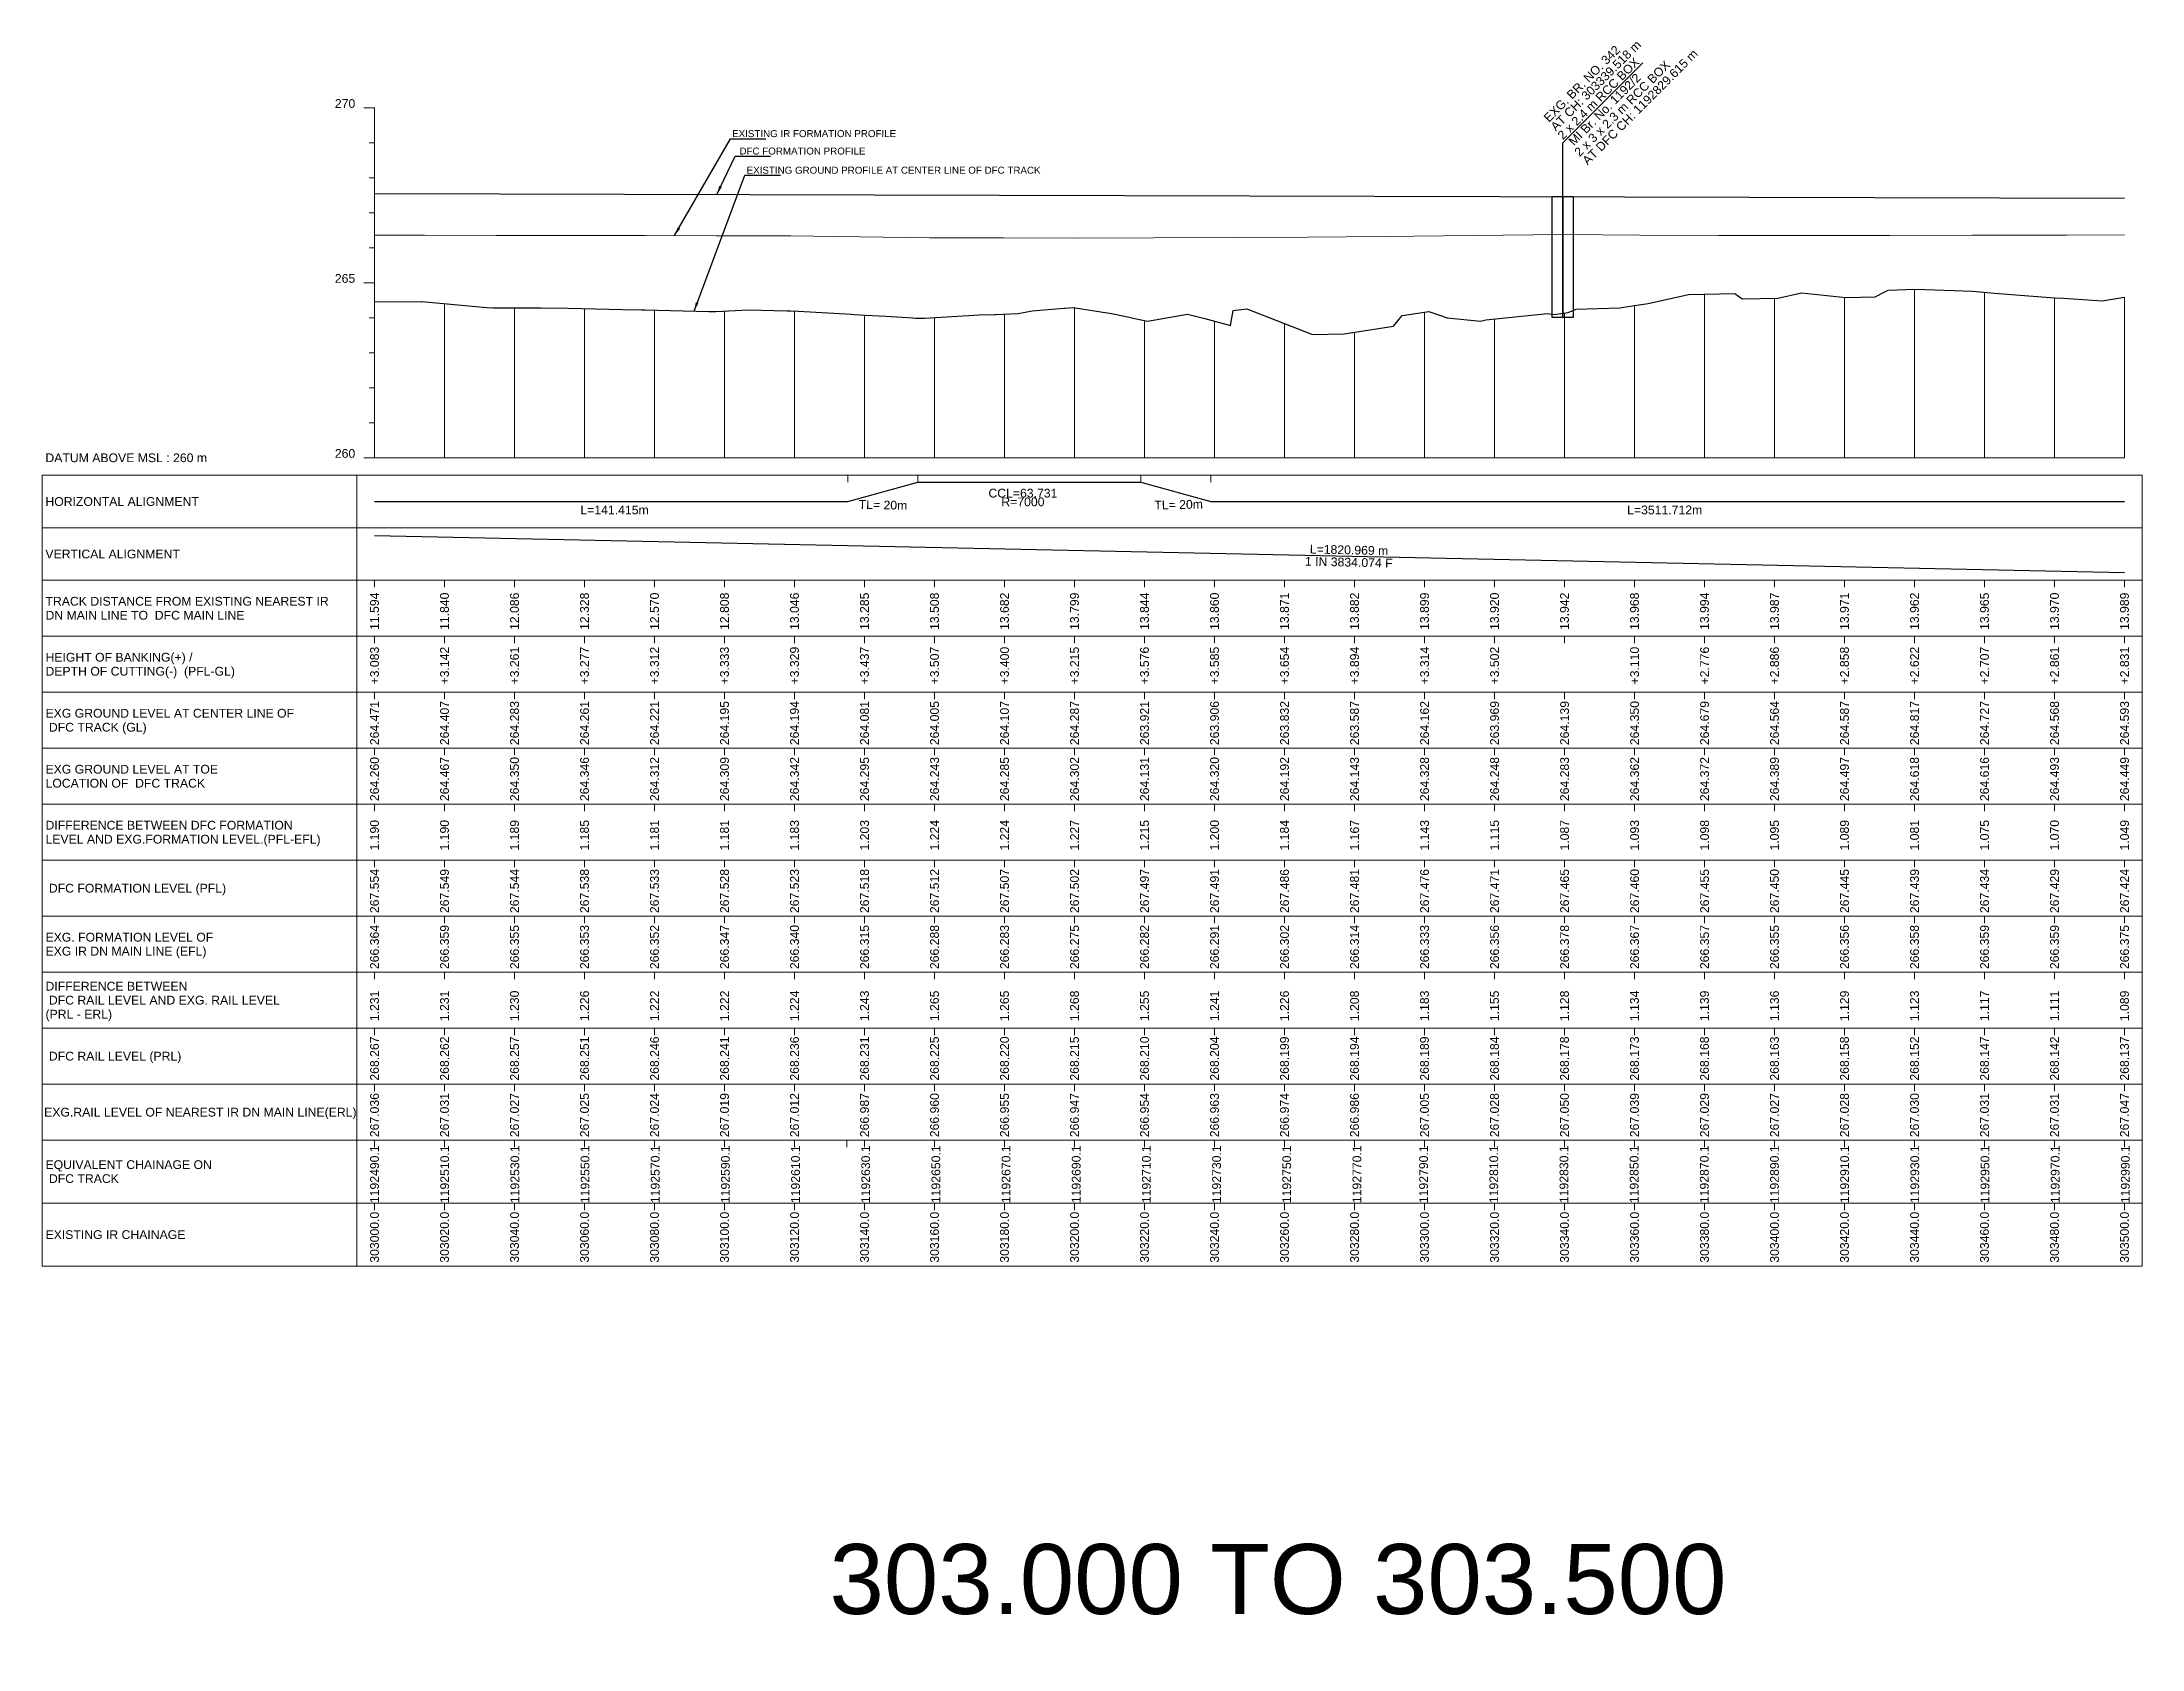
# Model space of a CAD drawing. Header units: metres. Extents: x 4905 to 19505, y -12340 to -11876.
# Drawn here: x 9905 to 10505, y -12340 to -11881 of the extents above; entities that cross this region are included whole.
import ezdxf
from ezdxf.enums import TextEntityAlignment as Align

# ---------------------------------------------------------------- set-up
doc = ezdxf.new("R2010")
doc.units = ezdxf.units.M
doc.header["$MEASUREMENT"] = 0
doc.layers.get('0').update_dxf_attribs({"lineweight": 0})
for name, color, linetype, lineweight in [('LS BRIDGE INDICATION', 10, 'Continuous', 30), ('LS CUT FILL', 10, 'Continuous', 0), ('LS DATUM', 7, 'Continuous', 0), ('LS DATUM X', 7, 'Continuous', 0), ('LS DATUM Y', 7, 'Continuous', 0), ('LS DIFF. EXG.RL & PRO. RL', 10, 'Continuous', 0), ('LS DIFF. PFL & EFL', 10, 'Continuous', 0), ('LS EXG GL', 7, 'Continuous', 0), ('LS EXG IR CH', 7, 'Continuous', 0), ('LS EXG RL', 7, 'Continuous', 0), ('LS EXG. FL', 7, 'Continuous', 0), ('LS EXG. GL', 7, 'Continuous', 0), ('LS EXG. GL AT PRO. TOE', 7, 'Continuous', 0), ('LS EXG. IR CH', 7, 'Continuous', 0), ('LS EXG. RL', 7, 'Continuous', 0), ('LS FRAME', 7, 'Continuous', 0), ('LS PFL-EFL', 10, 'Continuous', 0), ('LS PRO FL', 10, 'Continuous', 0), ('LS PRO. CUT & FILL', 10, 'Continuous', 0), ('LS PRO. DFCC CH', 10, 'Continuous', 0), ('LS PRO. FL', 10, 'Continuous', 0), ('LS PRO. RL', 10, 'Continuous', 0), ('LS PROFILE EXG FL', 7, 'Continuous', 25), ('LS PROFILE EXG GL', 7, 'Continuous', 30), ('LS PROFILE PRO FL', 1, 'Continuous', 30), ('LS TICKS', 7, 'Continuous', 0), ('LS TRACK CENTER', 10, 'Continuous', 0), ("LS TRACK CENTER's", 10, 'Continuous', 0), ('Profile Grid', 7, 'Continuous', 0)]:
    doc.layers.add(name, color=color, linetype=linetype, lineweight=lineweight)
for name, color, linetype in [("LS BRIDGE'S", 7, 'Continuous'), ('LS HORIZONTAL ALIGNMENT', 10, 'Continuous'), ('LS VERTICAL ALIGNMENT', 10, 'Continuous'), ('ref text', 3, 'Continuous')]:
    doc.layers.add(name, color=color, linetype=linetype)
doc.styles.get("Standard").update_dxf_attribs({"font": 'arial.ttf'})
doc.styles.add('Style-Arial', font='arial.ttf')
doc.styles.add('StyleArial', font='arial.ttf')
doc.dimstyles.get("Standard").update_dxf_attribs({"dimtxt": 0.18, "dimasz": 0.18, "dimexe": 0.18, "dimexo": 0.0625, "dimgap": 0.09, "dimtad": 0, "dimtih": 1, "dimtoh": 1, "dimdec": 4, "dimzin": 0, "dimdsep": 46, "dimtxsty": 'Standard', "dimcen": 0.09, "dimadec": 0, "dimazin": 0, "dimtfac": 1, "dimtdec": 4, "dimtofl": 0, "dimtmove": 0, "dimatfit": 3, "dimfxl": 1, "dimtolj": 1, "dimtzin": 0, "dimarcsym": 0})

msp = doc.modelspace()

# ---------------------------------------------------------------- texts
at = {"layer": "LS BRIDGE'S"}
for s, p in [('EXG. BR. NO. 342 ', (10335.54, -11904.28)), ('AT CH: 303339.518 m', (10337.54, -11906.78)), ('2 x 2.4 m RCC BOX', (10339.54, -11909.28))]:
    msp.add_text(s, height=2.5, rotation=45, dxfattribs=at).set_placement(p)
at = {"layer": "LS BRIDGE'S", "color": 10}
for s, p in [('AT DFC CH: 1192829.615 m', (10346.62, -11916.49)), (' MI Br. No. 1192/2', (10342.02, -11911.69)), ('2 x 3 x 2.3 m RCC BOX', (10344.32, -11914.09))]:
    msp.add_text(s, height=2.5, rotation=45, dxfattribs=at).set_placement(p)
at = {"layer": 'LS CUT FILL', "style": 'Style-Arial'}
for s, p in [('+3.083', (10000, -12054)), ('+3.333', (10100, -12054)), ('+3.329', (10120, -12054)), ('+3.400', (10180.01, -12054)), ('+3.215', (10200.01, -12054)), ('+3.576', (10220, -12054)), ('+3.585', (10240.01, -12054)), ('+3.654', (10260.01, -12054)), ('+3.894', (10280.01, -12054)), ('+3.314', (10300.02, -12054)), ('+3.110', (10360.03, -12054)), ('+2.776', (10380.03, -12054)), ('+2.886', (10400, -12054)), ('+2.858', (10420, -12054)), ('+3.142', (10020, -12054)), ('+3.261', (10040, -12054)), ('+3.277', (10060, -12054)), ('+3.312', (10080, -12054)), ('+3.437', (10140.01, -12054)), ('+3.507', (10160.01, -12054)), ('+3.502', (10320.02, -12054)), ('+2.622', (10440.01, -12054)), ('+2.707', (10460.01, -12054)), ('+2.861', (10480.01, -12054)), ('+2.831', (10500.02, -12054))]:
    msp.add_text(s, height=2.5, rotation=90, dxfattribs=at).set_placement(p, align=Align.MIDDLE_RIGHT)
at = {"layer": 'LS DATUM', "color": 7, "style": 'StyleArial'}
msp.add_text('DATUM ABOVE MSL : 260 m', height=2.5, rotation=0.00003, dxfattribs=at).set_placement((9905.97, -12000), align=Align.MIDDLE_LEFT)
at = {"layer": 'LS DATUM Y', "color": 7, "lineweight": 0, "style": 'Style-Arial'}
for s, p in [('270', (9994.5, -11900)), ('270', (9994.5, -11900)), ('265', (9994.5, -11950)), ('260', (9994.5, -12000))]:
    msp.add_text(s, height=2.5, dxfattribs=at).set_placement(p, align=Align.RIGHT)
at = {"layer": 'LS DIFF. EXG.RL & PRO. RL', "color": 10, "style": 'StyleArial'}
for s, p in [('DIFFERENCE BETWEEN ', (9906, -12151)), (' DFC RAIL LEVEL AND EXG. RAIL LEVEL ', (9906, -12155)), ('(PRL - ERL)', (9906, -12159))]:
    msp.add_text(s, height=2.5, rotation=0.00003, dxfattribs=at).set_placement(p, align=Align.MIDDLE_LEFT)
at = {"layer": 'LS DIFF. PFL & EFL', "color": 10, "style": 'StyleArial'}
for s, p in [('DIFFERENCE BETWEEN DFC FORMATION ', (9906, -12105)), ('LEVEL AND EXG.FORMATION LEVEL.(PFL-EFL)', (9906, -12109))]:
    msp.add_text(s, height=2.5, rotation=0.00003, dxfattribs=at).set_placement(p, align=Align.MIDDLE_LEFT)
at = {"layer": 'LS EXG GL', "style": 'Style-Arial'}
for s, p in [('264.471', (10000, -12069.5)), ('264.407', (10020, -12069.5)), ('264.283', (10040, -12069.5)), ('264.261', (10060, -12069.5)), ('264.221', (10080, -12069.5)), ('264.195', (10100, -12069.5)), ('264.194', (10120, -12069.5)), ('264.081', (10140.01, -12069.5)), ('264.005', (10160.01, -12069.5)), ('264.107', (10180.01, -12069.5)), ('264.287', (10200.01, -12069.5)), ('263.921', (10220, -12069.5)), ('263.906', (10240.01, -12069.5)), ('263.832', (10260.01, -12069.5)), ('263.587', (10280.01, -12069.5)), ('264.162', (10300.02, -12069.5)), ('263.969', (10320.02, -12069.5)), ('264.139', (10340.03, -12069.5)), ('264.350', (10360.03, -12069.5)), ('264.679', (10380.03, -12069.5)), ('264.564', (10400, -12069.5)), ('264.587', (10420, -12069.5)), ('264.817', (10440.01, -12069.5)), ('264.727', (10460.01, -12069.5)), ('264.568', (10480.01, -12069.5)), ('264.593', (10500.02, -12069.5))]:
    msp.add_text(s, height=2.5, rotation=90, dxfattribs=at).set_placement(p, align=Align.MIDDLE_RIGHT)
at = {"layer": 'LS EXG IR CH', "lineweight": 0, "style": 'Style-Arial'}
for s, p in [('303000.0', (10000, -12215.47)), ('303020.0', (10020, -12215.47)), ('303040.0', (10040, -12215.47)), ('303060.0', (10060, -12215.47)), ('303080.0', (10080, -12215.47)), ('303100.0', (10100, -12215.47)), ('303120.0', (10120, -12215.47)), ('303140.0', (10140, -12215.47)), ('303160.0', (10160, -12215.47)), ('303180.0', (10180, -12215.47)), ('303200.0', (10200, -12215.47)), ('303220.0', (10220, -12215.47)), ('303240.0', (10240, -12215.47)), ('303260.0', (10260, -12215.47)), ('303280.0', (10280, -12215.47)), ('303300.0', (10300, -12215.47)), ('303320.0', (10320, -12215.47)), ('303340.0', (10340, -12215.47)), ('303360.0', (10360, -12215.47)), ('303380.0', (10380, -12215.47)), ('303400.0', (10400, -12215.47)), ('303420.0', (10420, -12215.47)), ('303440.0', (10440, -12215.47)), ('303460.0', (10460, -12215.47)), ('303480.0', (10480, -12215.47)), ('303500.0', (10500, -12215.47))]:
    msp.add_text(s, height=2.5, rotation=90, dxfattribs=at).set_placement(p, align=Align.MIDDLE_RIGHT)
at = {"layer": 'LS EXG RL', "style": 'Style-Arial'}
for s, p in [('267.036', (10000, -12181.54)), ('267.031', (10020, -12181.54)), ('267.027', (10040, -12181.54)), ('267.025', (10060, -12181.54)), ('267.024', (10080, -12181.54)), ('267.019', (10100, -12181.54)), ('267.012', (10120, -12181.54)), ('266.987', (10140, -12181.54)), ('266.960', (10160, -12181.54)), ('266.955', (10180, -12181.54)), ('266.947', (10200, -12181.54)), ('266.954', (10220, -12181.54)), ('266.963', (10240, -12181.54)), ('266.974', (10260, -12181.54)), ('266.986', (10280, -12181.54)), ('267.005', (10300, -12181.54)), ('267.028', (10320, -12181.54)), ('267.050', (10340, -12181.54)), ('267.039', (10360, -12181.54)), ('267.029', (10380, -12181.54)), ('267.027', (10400, -12181.54)), ('267.028', (10420, -12181.54)), ('267.030', (10440, -12181.54)), ('267.031', (10460, -12181.54)), ('267.031', (10480, -12181.54)), ('267.047', (10500, -12181.54))]:
    msp.add_text(s, height=2.5, rotation=90, dxfattribs=at).set_placement(p, align=Align.MIDDLE_RIGHT)
at = {"layer": 'LS EXG. FL', "style": 'StyleArial'}
for s, p in [('EXG. FORMATION LEVEL OF', (9906, -12137)), ('EXG IR DN MAIN LINE (EFL)', (9906, -12141))]:
    msp.add_text(s, height=2.5, rotation=0.00003, dxfattribs=at).set_placement(p, align=Align.MIDDLE_LEFT)
at = {"layer": 'LS EXG. FL'}
for s, p in [('266.364', (10000, -12133.5)), ('266.359', (10020, -12133.5)), ('266.355', (10040, -12133.5)), ('266.353', (10060, -12133.5)), ('266.352', (10080, -12133.5)), ('266.347', (10100, -12133.5)), ('266.340', (10120, -12133.5)), ('266.315', (10140.01, -12133.5)), ('266.288', (10160.01, -12133.5)), ('266.283', (10180.01, -12133.5)), ('266.275', (10200.01, -12133.5)), ('266.282', (10220, -12133.5)), ('266.291', (10240.01, -12133.5)), ('266.302', (10260.01, -12133.5)), ('266.314', (10280.01, -12133.5)), ('266.333', (10300.02, -12133.5)), ('266.356', (10320.02, -12133.5)), ('266.378', (10340.03, -12133.5)), ('266.367', (10360.03, -12133.5)), ('266.357', (10380.03, -12133.5)), ('266.355', (10400, -12133.5)), ('266.356', (10420, -12133.5)), ('266.358', (10440.01, -12133.5)), ('266.359', (10460.01, -12133.5)), ('266.359', (10480.01, -12133.5)), ('266.375', (10500.02, -12133.5))]:
    msp.add_text(s, height=2.5, rotation=90, dxfattribs=at).set_placement(p, align=Align.MIDDLE_RIGHT)
at = {"layer": 'LS EXG. GL', "color": 7, "style": 'StyleArial'}
for s, p in [('EXG GROUND LEVEL AT CENTER LINE OF ', (9906, -12073)), (' DFC TRACK (GL)', (9906, -12077))]:
    msp.add_text(s, height=2.5, rotation=0.00003, dxfattribs=at).set_placement(p, align=Align.MIDDLE_LEFT)
at = {"layer": 'LS EXG. GL AT PRO. TOE', "color": 7, "style": 'StyleArial'}
for s, p in [('EXG GROUND LEVEL AT TOE', (9906, -12089)), ('LOCATION OF  DFC TRACK', (9906, -12093))]:
    msp.add_text(s, height=2.5, rotation=0.00003, dxfattribs=at).set_placement(p, align=Align.MIDDLE_LEFT)
at = {"layer": 'LS EXG. GL AT PRO. TOE'}
for s, p in [('264.260', (10000, -12085.5)), ('264.467', (10020, -12085.5)), ('264.350', (10040, -12085.5)), ('264.346', (10060, -12085.5)), ('264.312', (10080, -12085.5)), ('264.309', (10100, -12085.5)), ('264.342', (10120, -12085.5)), ('264.295', (10140.01, -12085.5)), ('264.243', (10160.01, -12085.5)), ('264.285', (10180.01, -12085.5)), ('264.302', (10200.01, -12085.5)), ('264.131', (10220, -12085.5)), ('264.320', (10240.01, -12085.5)), ('264.192', (10260.01, -12085.5)), ('264.143', (10280.01, -12085.5)), ('264.328', (10300.02, -12085.5)), ('264.248', (10320.02, -12085.5)), ('264.283', (10340.03, -12085.5)), ('264.362', (10360.03, -12085.5)), ('264.372', (10380.03, -12085.5)), ('264.389', (10400, -12085.5)), ('264.497', (10420, -12085.5)), ('264.618', (10440.01, -12085.5)), ('264.616', (10460.01, -12085.5)), ('264.493', (10480.01, -12085.5)), ('264.449', (10500.02, -12085.5))]:
    msp.add_text(s, height=2.5, rotation=90, dxfattribs=at).set_placement(p, align=Align.MIDDLE_RIGHT)
at = {"layer": 'LS EXG. IR CH', "style": 'StyleArial'}
msp.add_text('EXISTING IR CHAINAGE', height=2.5, rotation=0.00003, dxfattribs=at).set_placement((9906, -12222), align=Align.MIDDLE_LEFT)
at = {"layer": 'LS EXG. RL', "style": 'StyleArial'}
msp.add_text('EXG.RAIL LEVEL OF NEAREST IR DN MAIN LINE(ERL)', height=2.5, rotation=0.00003, dxfattribs=at).set_placement((9905.61, -12187), align=Align.MIDDLE_LEFT)
at = {"layer": 'LS HORIZONTAL ALIGNMENT', "style": 'StyleArial'}
msp.add_text('HORIZONTAL ALIGNMENT', height=2.5, rotation=0.00003, dxfattribs=at).set_placement((9905.97, -12012.5), align=Align.MIDDLE_LEFT)
at = {"layer": 'LS HORIZONTAL ALIGNMENT', "char_height": 2.5, "attachment_point": 5, "line_spacing_factor": 0.6, "style": 'Style-Arial'}
for insert, rotation in [((10145.29, -12013.49), 358.71106), ((10229.76, -12013.41), 1.28894)]:
    msp.add_mtext('TL= 20m', dxfattribs=dict(at, insert=insert, rotation=rotation))
for s, insert in [('{\\fArial|b0|i0|c0|p34;\\C1;CCL=63.731\\PR=7000}', (10185.27, -12011.37)), ('L={\\fArial|b0|i0|c0|p34;\\C1;141.415m}', (10068.59, -12014.92)), ('{\\fArial|b0|i0|c0|p34;\\C1;L=3511.712m}', (10368.63, -12014.92))]:
    msp.add_mtext(s, dxfattribs=dict(at, insert=insert))
at = {"layer": 'LS PFL-EFL'}
for s, p in [('1.190', (10000, -12103.5)), ('1.190', (10020, -12103.5)), ('1.189', (10040, -12103.5)), ('1.185', (10060, -12103.5)), ('1.181', (10080, -12103.5)), ('1.181', (10100, -12103.5)), ('1.183', (10120, -12103.5)), ('1.203', (10140.01, -12103.5)), ('1.224', (10160.01, -12103.5)), ('1.224', (10180.01, -12103.5)), ('1.227', (10200.01, -12103.5)), ('1.215', (10220, -12103.5)), ('1.200', (10240.01, -12103.5)), ('1.184', (10260.01, -12103.5)), ('1.167', (10280.01, -12103.5)), ('1.143', (10300.02, -12103.5)), ('1.115', (10320.02, -12103.5)), ('1.087', (10340.03, -12103.5)), ('1.093', (10360.03, -12103.5)), ('1.098', (10380.03, -12103.5)), ('1.095', (10400, -12103.5)), ('1.089', (10420, -12103.5)), ('1.081', (10440.01, -12103.5)), ('1.075', (10460.01, -12103.5)), ('1.070', (10480.01, -12103.5)), ('1.049', (10500.02, -12103.5))]:
    msp.add_text(s, height=2.5, rotation=90, dxfattribs=at).set_placement(p, align=Align.MIDDLE_RIGHT)
at = {"layer": 'LS PRO FL', "style": 'Style-Arial'}
for s, p in [('267.554', (10000, -12117.5)), ('267.549', (10020, -12117.5)), ('267.544', (10040, -12117.5)), ('267.538', (10060, -12117.5)), ('267.533', (10080, -12117.5)), ('267.528', (10100, -12117.5)), ('267.523', (10120, -12117.5)), ('267.518', (10140.01, -12117.5)), ('267.512', (10160.01, -12117.5)), ('267.507', (10180.01, -12117.5)), ('267.502', (10200.01, -12117.5)), ('267.497', (10220, -12117.5)), ('267.491', (10240.01, -12117.5)), ('267.486', (10260.01, -12117.5)), ('267.481', (10280.01, -12117.5)), ('267.476', (10300.02, -12117.5)), ('267.471', (10320.02, -12117.5)), ('267.465', (10340.03, -12117.5)), ('267.460', (10360.03, -12117.5)), ('267.455', (10380.03, -12117.5)), ('267.450', (10400, -12117.5)), ('267.445', (10420, -12117.5)), ('267.439', (10440.01, -12117.5)), ('267.434', (10460.01, -12117.5)), ('267.429', (10480.01, -12117.5)), ('267.424', (10500.02, -12117.5))]:
    msp.add_text(s, height=2.5, rotation=90, dxfattribs=at).set_placement(p, align=Align.MIDDLE_RIGHT)
at = {"layer": 'LS PRO. CUT & FILL', "color": 10, "style": 'StyleArial'}
for s, p in [('HEIGHT OF BANKING(+) /', (9906, -12057)), ('DEPTH OF CUTTING(-)  (PFL-GL)', (9906, -12061))]:
    msp.add_text(s, height=2.5, rotation=0.00003, dxfattribs=at).set_placement(p, align=Align.MIDDLE_LEFT)
at = {"layer": 'LS PRO. DFCC CH'}
for s, p in [('1192490.1', (10001.25, -12213)), ('1192510.1', (10021.3, -12213)), ('1192530.1', (10041.35, -12213)), ('1192550.1', (10061.4, -12213)), ('1192570.1', (10081.45, -12213)), ('1192590.1', (10101.5, -12213)), ('1192610.1', (10121.54, -12213)), ('1192630.1', (10141.59, -12213)), ('1192650.1', (10161.64, -12213)), ('1192670.1', (10181.69, -12213)), ('1192690.1', (10201.74, -12213)), ('1192710.1', (10221.79, -12213)), ('1192730.1', (10241.84, -12213)), ('1192750.1', (10261.89, -12213)), ('1192770.1', (10281.94, -12213)), ('1192790.1', (10301, -12213)), ('1192810.1', (10321.05, -12213)), ('1192830.1', (10341.1, -12213)), ('1192850.1', (10361.15, -12213)), ('1192870.1', (10381.2, -12213)), ('1192890.1', (10401.24, -12213)), ('1192910.1', (10421.29, -12213)), ('1192930.1', (10441.34, -12213)), ('1192950.1', (10461.39, -12213)), ('1192970.1', (10481.44, -12213)), ('1192990.1', (10501.49, -12213))]:
    msp.add_text(s, height=2.5, rotation=90, dxfattribs=at).set_placement(p)
at = {"layer": 'LS PRO. DFCC CH', "color": 10, "style": 'Style-Arial'}
for s, p in [('EQUIVALENT CHAINAGE ON ', (9906, -12202)), (' DFC TRACK', (9906, -12206))]:
    msp.add_text(s, height=2.5, rotation=0.00003, dxfattribs=at).set_placement(p, align=Align.MIDDLE_LEFT)
at = {"layer": 'LS PRO. FL', "color": 10, "style": 'StyleArial'}
msp.add_text(' DFC FORMATION LEVEL (PFL) ', height=2.5, rotation=0.00003, dxfattribs=at).set_placement((9906, -12123), align=Align.MIDDLE_LEFT)
at = {"layer": 'LS PRO. RL'}
for s, p in [('1.231', (10001.25, -12161)), ('1.231', (10021.25, -12161)), ('1.230', (10041.25, -12161)), ('1.226', (10061.25, -12161)), ('1.222', (10081.25, -12161)), ('1.222', (10101.25, -12161)), ('1.224', (10121.25, -12161)), ('1.243', (10141.25, -12161)), ('1.265', (10161.25, -12161)), ('1.265', (10181.25, -12161)), ('1.268', (10201.25, -12161)), ('1.255', (10221.25, -12161)), ('1.241', (10241.25, -12161)), ('1.226', (10261.25, -12161)), ('1.208', (10281.25, -12161)), ('1.183', (10301.25, -12161)), ('1.155', (10321.25, -12161)), ('1.128', (10341.25, -12161)), ('1.134', (10361.25, -12161)), ('1.139', (10381.25, -12161)), ('1.136', (10401.25, -12161)), ('1.129', (10421.25, -12161)), ('1.123', (10441.25, -12161)), ('1.117', (10461.25, -12161)), ('1.111', (10481.25, -12161)), ('1.089', (10501.25, -12161)), ('268.267', (10001.25, -12178)), ('268.262', (10021.25, -12178)), ('268.257', (10041.25, -12178)), ('268.251', (10061.25, -12178)), ('268.246', (10081.25, -12178)), ('268.241', (10101.25, -12178)), ('268.236', (10121.25, -12178)), ('268.231', (10141.25, -12178)), ('268.225', (10161.25, -12178)), ('268.220', (10181.25, -12178)), ('268.215', (10201.25, -12178)), ('268.210', (10221.25, -12178)), ('268.204', (10241.25, -12178)), ('268.199', (10261.25, -12178)), ('268.194', (10281.25, -12178)), ('268.189', (10301.25, -12178)), ('268.184', (10321.25, -12178)), ('268.178', (10341.25, -12178)), ('268.173', (10361.25, -12178)), ('268.168', (10381.25, -12178)), ('268.163', (10401.25, -12178)), ('268.158', (10421.25, -12178)), ('268.152', (10441.25, -12178)), ('268.147', (10461.25, -12178)), ('268.142', (10481.25, -12178)), ('268.137', (10501.25, -12178))]:
    msp.add_text(s, height=2.5, rotation=90, dxfattribs=at).set_placement(p)
at = {"layer": 'LS PRO. RL', "color": 10, "style": 'StyleArial'}
msp.add_text(' DFC RAIL LEVEL (PRL)', height=2.5, rotation=0.00003, dxfattribs=at).set_placement((9906, -12171), align=Align.MIDDLE_LEFT)
at = {"layer": 'LS PROFILE EXG FL', "color": 7, "linetype": 'Continuous', "lineweight": 0, "style": 'Style-Arial'}
msp.add_text('EXISTING IR FORMATION PROFILE', height=2, dxfattribs=at).set_placement((10102.18, -11908.36, 0))
at = {"layer": 'LS PROFILE EXG GL', "color": 7, "lineweight": 0, "style": 'Style-Arial'}
msp.add_text('EXISTING GROUND PROFILE AT CENTER LINE OF DFC TRACK', height=2, dxfattribs=at).set_placement((10106.33, -11918.82, 0))
at = {"layer": 'LS PROFILE PRO FL', "style": 'Style-Arial'}
msp.add_text('  DFC FORMATION PROFILE', height=2, dxfattribs=at).set_placement((10102.73, -11913.34))
at = {"layer": 'LS TRACK CENTER'}
for s, p in [('11.594 ', (10001.25, -12049.2)), ('11.840 ', (10021.25, -12049.2)), ('12.086 ', (10041.25, -12049.2)), ('12.328 ', (10061.25, -12049.2)), ('12.570 ', (10081.25, -12049.2)), ('12.808 ', (10101.25, -12049.2)), ('13.046 ', (10121.25, -12049.2)), ('13.285 ', (10141.25, -12049.2)), ('13.508 ', (10161.25, -12049.2)), ('13.682 ', (10181.25, -12049.2)), ('13.799 ', (10201.25, -12049.2)), ('13.844 ', (10221.25, -12049.2)), ('13.860 ', (10241.25, -12049.2)), ('13.871 ', (10261.25, -12049.2)), ('13.882 ', (10281.25, -12049.2)), ('13.899 ', (10301.25, -12049.2)), ('13.920 ', (10321.25, -12049.2)), ('13.942 ', (10341.25, -12049.2)), ('13.968 ', (10361.25, -12049.2)), ('13.994 ', (10381.25, -12049.2)), ('13.987 ', (10401.25, -12049.2)), ('13.971 ', (10421.25, -12049.2)), ('13.962 ', (10441.25, -12049.2)), ('13.965 ', (10461.25, -12049.2)), ('13.970 ', (10481.25, -12049.2)), ('13.989 ', (10501.25, -12049.2))]:
    msp.add_text(s, height=2.5, rotation=90, dxfattribs=at).set_placement(p)
at = {"layer": "LS TRACK CENTER's", "color": 10, "style": 'StyleArial'}
for s, p in [('TRACK DISTANCE FROM EXISTING NEAREST IR ', (9906, -12041)), ('DN MAIN LINE TO  DFC MAIN LINE', (9906, -12045))]:
    msp.add_text(s, height=2.5, rotation=0.00003, dxfattribs=at).set_placement(p, align=Align.MIDDLE_LEFT)
at = {"layer": 'LS VERTICAL ALIGNMENT', "style": 'StyleArial'}
msp.add_text('VERTICAL ALIGNMENT', height=2.5, rotation=0.00003, dxfattribs=at).set_placement((9905.97, -12027.5), align=Align.MIDDLE_LEFT)
at = {"layer": 'LS VERTICAL ALIGNMENT', "insert": (10278.41, -12028.1), "char_height": 2.5, "attachment_point": 5, "rotation": 358.74409, "line_spacing_factor": 0.84, "style": 'Style-Arial'}
msp.add_mtext('L=1820.969 m\\P1 IN 3834.074 F', dxfattribs=at)
at = {"layer": 'ref text', "color": 3, "insert": (10130, -12330.71), "char_height": 20, "width": 256.3165, "attachment_point": 7, "bg_fill": 3, "box_fill_scale": 1.5, "bg_fill_color": 256, "bg_fill_transparency": 0}
msp.add_mtext('303.000 TO 303.500', dxfattribs=at)

# ---------------------------------------------------------------- linework, layer by layer
msp.add_lwpolyline([(9905, -12005), (9995, -12005)])
at = {"layer": 'LS BRIDGE INDICATION'}
for points in [[(10336.52, -11925.34), (10339.52, -11925.34), (10339.52, -11959.88), (10336.52, -11959.88)], [(10339.52, -11925.34), (10342.52, -11925.35), (10342.52, -11959.88), (10339.52, -11959.88)]]:
    msp.add_lwpolyline(points, close=True, dxfattribs=at)
at = {"layer": "LS BRIDGE'S"}
msp.add_lwpolyline([(10339.52, -11957.31), (10339.52, -11909.99), (10362.42, -11887.09)], dxfattribs=at)
at = {"layer": 'LS DATUM X', "color": 7, "linetype": 'Continuous', "lineweight": 0}
msp.add_line((10000, -12000), (10500.01, -12000), dxfattribs=at)
at = {"layer": 'LS DATUM Y', "color": 7, "linetype": 'Continuous', "lineweight": 0}
for p, q in [((9997, -11900), (10000, -11900)), ((9997, -11900), (10000, -11900)), ((10000, -12000), (10000, -11900)), ((9998.5, -11910), (10000, -11910)), ((9998.5, -11920), (10000, -11920)), ((9998.5, -11930), (10000, -11930)), ((9998.5, -11940), (10000, -11940)), ((9997, -11950), (10000, -11950)), ((9998.5, -11960), (10000, -11960)), ((9998.5, -11970), (10000, -11970)), ((9998.5, -11980), (10000, -11980)), ((9998.5, -11990), (10000, -11990)), ((9997, -12000), (10000, -12000))]:
    msp.add_line(p, q, dxfattribs=at)
at = {"layer": 'LS FRAME'}
for points in [[(9995, -12231), (9905, -12231), (9905, -12005)], [(9995, -12020), (9905, -12020)], [(9995, -12035), (9905, -12035)], [(9995, -12051), (9905, -12051)], [(9905, -12051), (9995, -12051)], [(9995, -12067), (9905, -12067)], [(9905, -12067), (9995, -12067)], [(9995, -12083), (9905, -12083)], [(9905, -12083), (9995, -12083)], [(9995, -12099), (9905, -12099)], [(9995, -12115), (9905, -12115)], [(9905, -12115), (9995, -12115)], [(9995, -12131), (9905, -12131)], [(9905, -12131), (9995, -12131)], [(9995, -12147), (9905, -12147)], [(9905, -12147), (9995, -12147)], [(9995, -12163), (9905, -12163)], [(9905, -12163), (9995, -12163)], [(9995, -12179), (9905, -12179)], [(9995, -12195), (9905, -12195)], [(9995, -12213), (9905, -12213)]]:
    msp.add_lwpolyline(points, dxfattribs=at)
at = {"layer": 'LS FRAME', "color": 7, "linetype": 'Continuous', "lineweight": 0, "flags": 128}
for points in [[(9995, -12020), (10505.01, -12020), (10505.01, -12005), (9995, -12005), (9995, -12020)], [(9995, -12035), (10505.01, -12035), (10505.01, -12020), (9995, -12020), (9995, -12035)], [(9995, -12051), (10505.01, -12051), (10505.01, -12035), (9995, -12035), (9995, -12051)], [(9995, -12067), (10505.01, -12067), (10505.01, -12051), (9995, -12051), (9995, -12067)], [(9995, -12083), (10505.01, -12083), (10505.01, -12067), (9995, -12067), (9995, -12083)], [(9995, -12099), (10505.01, -12099), (10505.01, -12083), (9995, -12083), (9995, -12099)], [(9995, -12115), (10505.01, -12115), (10505.01, -12099), (9995, -12099), (9995, -12115)], [(9995, -12131), (10505.01, -12131), (10505.01, -12115), (9995, -12115), (9995, -12131)], [(9995, -12147), (10505.01, -12147), (10505.01, -12131), (9995, -12131), (9995, -12147)], [(9995, -12163), (10505.01, -12163), (10505.01, -12147), (9995, -12147), (9995, -12163)], [(9995, -12179), (10505.01, -12179), (10505.01, -12163), (9995, -12163), (9995, -12179)], [(9995, -12195), (10505.01, -12195), (10505.01, -12179), (9995, -12179), (9995, -12195)], [(9995, -12213), (10505.01, -12213), (10505.01, -12195), (9995, -12195), (9995, -12213)], [(9995, -12231), (10505.01, -12231), (10505.01, -12213), (9995, -12213), (9995, -12231)]]:
    msp.add_lwpolyline(points, close=True, dxfattribs=at)
at = {"layer": 'LS HORIZONTAL ALIGNMENT', "flags": 128}
msp.add_lwpolyline([(10000, -12012.5), (10135.24, -12012.5), (10135.24, -12012.5), (10155.24, -12007), (10155.24, -12007), (10218.97, -12007), (10218.97, -12007), (10238.97, -12012.5), (10238.97, -12012.5), (10500.02, -12012.5)], dxfattribs=at)
at = {"layer": 'LS PROFILE EXG FL', "lineweight": 0}
msp.add_lwpolyline([(10000, -11936.36), (10014.3, -11936.4), (10034.79, -11936.45), (10056.58, -11936.47), (10077.29, -11936.48), (10097.58, -11936.53), (10118.95, -11936.59), (10138.67, -11936.83), (10158.68, -11937.12), (10179.71, -11937.17), (10200.81, -11937.26), (10222.59, -11937.17), (10245.23, -11937.06), (10266.54, -11936.95), (10288.56, -11936.8), (10313.89, -11936.51), (10339.7, -11936.22), (10361.54, -11936.34), (10383.99, -11936.46), (10407.97, -11936.45), (10432.97, -11936.43), (10456.4, -11936.42), (10483.4, -11936.41), (10500, -11936.25)], dxfattribs=at)
at = {"layer": 'LS PROFILE EXG GL', "flags": 128}
msp.add_lwpolyline([(10000, -11955.29), (10013.37, -11955.39), (10013.52, -11955.36), (10031.07, -11956.91), (10032.12, -11957.03), (10033.94, -11957.19), (10047.5, -11957.15), (10055.31, -11957.29), (10071, -11957.61), (10076.27, -11957.7), (10076.27, -11957.7), (10077.27, -11957.72), (10095.55, -11958.16), (10095.86, -11958.16), (10095.88, -11958.16), (10097.53, -11958.16), (10106.82, -11957.75), (10117.87, -11957.97), (10118.76, -11957.99), (10118.76, -11957.99), (10121.05, -11958.12), (10136.27, -11958.99), (10137.18, -11959.04), (10140.17, -11959.2), (10146.13, -11959.53), (10153.86, -11960.01), (10154.6, -11960.13), (10157.18, -11960.06), (10158.88, -11960.02), (10172.79, -11959.13), (10177.2, -11959.04), (10177.55, -11959.04), (10177.55, -11959.04), (10183.9, -11958.75), (10187.89, -11957.99), (10196.99, -11957.28), (10197.22, -11957.26), (10199.66, -11957.07), (10210.55, -11958.81), (10214.74, -11959.67), (10217.24, -11960.2), (10220.83, -11960.96), (10232.32, -11958.91), (10237.24, -11960.21), (10244.62, -11962.15), (10245.36, -11957.88), (10249.21, -11957.47), (10267.97, -11964.78), (10267.97, -11964.78), (10277.1, -11964.58), (10291.16, -11962.38), (10293.63, -11959.36), (10301.21, -11958.19), (10306.46, -11960.05), (10306.46, -11960.05), (10315.97, -11961), (10317.5, -11960.57), (10335.18, -11958.73), (10336.94, -11959.02), (10339.66, -11958.66), (10341.04, -11958.47), (10343.38, -11957.5), (10355.8, -11957.1), (10359.3, -11956.61), (10363.9, -11955.92), (10375.41, -11953.29), (10388.7, -11953.04), (10390.81, -11954.53), (10390.81, -11954.53), (10400.96, -11954.34), (10400.96, -11954.34), (10407.71, -11952.83), (10420.43, -11954.18), (10420.43, -11954.18), (10428.78, -11954.02), (10428.78, -11954.02), (10431.51, -11952.57), (10432.48, -11952.1), (10440.15, -11951.82), (10445.82, -11952.04), (10456.6, -11952.41), (10456.6, -11952.41), (10462.9, -11953), (10479.99, -11954.32), (10482.62, -11954.4), (10493.64, -11955.17), (10500.02, -11954.07)], dxfattribs=at)
at = {"layer": 'LS PROFILE PRO FL'}
msp.add_line((10000, -11924.46), (10500.02, -11925.76), dxfattribs=at)
at = {"layer": 'LS TICKS', "color": 7, "linetype": 'Continuous', "lineweight": 0, "flags": 128}
for points in [[(10135.24, -12007), (10135.24, -12005)], [(10155.24, -12007), (10155.24, -12005)], [(10155.24, -12007), (10155.24, -12005)], [(10218.97, -12007), (10218.97, -12005)], [(10238.97, -12007), (10238.97, -12005)], [(10000, -12037), (10000, -12035)], [(10020, -12037), (10020, -12035)], [(10040, -12037), (10040, -12035)], [(10060, -12037), (10060, -12035)], [(10080, -12037), (10080, -12035)], [(10100, -12037), (10100, -12035)], [(10120, -12037), (10120, -12035)], [(10140.01, -12037), (10140.01, -12035)], [(10160.01, -12037), (10160.01, -12035)], [(10180.01, -12037), (10180.01, -12035)], [(10200.01, -12037), (10200.01, -12035)], [(10220, -12037), (10220, -12035)], [(10240.01, -12037), (10240.01, -12035)], [(10260.01, -12037), (10260.01, -12035)], [(10280.01, -12037), (10280.01, -12035)], [(10300.02, -12037), (10300.02, -12035)], [(10320.02, -12037), (10320.02, -12035)], [(10340.03, -12037), (10340.03, -12035)], [(10360.03, -12037), (10360.03, -12035)], [(10380.03, -12037), (10380.03, -12035)], [(10400, -12037), (10400, -12035)], [(10420, -12037), (10420, -12035)], [(10440.01, -12037), (10440.01, -12035)], [(10460.01, -12037), (10460.01, -12035)], [(10480.01, -12037), (10480.01, -12035)], [(10500.02, -12037), (10500.02, -12035)], [(10000, -12053), (10000, -12051)], [(10020, -12053), (10020, -12051)], [(10040, -12053), (10040, -12051)], [(10060, -12053), (10060, -12051)], [(10080, -12053), (10080, -12051)], [(10100, -12053), (10100, -12051)], [(10120, -12053), (10120, -12051)], [(10140.01, -12053), (10140.01, -12051)], [(10160.01, -12053), (10160.01, -12051)], [(10180.01, -12053), (10180.01, -12051)], [(10200.01, -12053), (10200.01, -12051)], [(10220, -12053), (10220, -12051)], [(10240.01, -12053), (10240.01, -12051)], [(10260.01, -12053), (10260.01, -12051)], [(10280.01, -12053), (10280.01, -12051)], [(10300.02, -12053), (10300.02, -12051)], [(10320.02, -12053), (10320.02, -12051)], [(10340.03, -12053), (10340.03, -12051)], [(10360.03, -12053), (10360.03, -12051)], [(10380.03, -12053), (10380.03, -12051)], [(10400, -12053), (10400, -12051)], [(10420, -12053), (10420, -12051)], [(10440.01, -12053), (10440.01, -12051)], [(10460.01, -12053), (10460.01, -12051)], [(10480.01, -12053), (10480.01, -12051)], [(10500.02, -12053), (10500.02, -12051)], [(10000, -12069), (10000, -12067)], [(10020, -12069), (10020, -12067)], [(10040, -12069), (10040, -12067)], [(10060, -12069), (10060, -12067)], [(10080, -12069), (10080, -12067)], [(10100, -12069), (10100, -12067)], [(10120, -12069), (10120, -12067)], [(10140.01, -12069), (10140.01, -12067)], [(10160.01, -12069), (10160.01, -12067)], [(10180.01, -12069), (10180.01, -12067)], [(10200.01, -12069), (10200.01, -12067)], [(10220, -12069), (10220, -12067)], [(10240.01, -12069), (10240.01, -12067)], [(10260.01, -12069), (10260.01, -12067)], [(10280.01, -12069), (10280.01, -12067)], [(10300.02, -12069), (10300.02, -12067)], [(10320.02, -12069), (10320.02, -12067)], [(10340.03, -12069), (10340.03, -12067)], [(10360.03, -12069), (10360.03, -12067)], [(10380.03, -12069), (10380.03, -12067)], [(10400, -12069), (10400, -12067)], [(10420, -12069), (10420, -12067)], [(10440.01, -12069), (10440.01, -12067)], [(10460.01, -12069), (10460.01, -12067)], [(10480.01, -12069), (10480.01, -12067)], [(10500.02, -12069), (10500.02, -12067)], [(10000, -12085), (10000, -12083)], [(10020, -12085), (10020, -12083)], [(10040, -12085), (10040, -12083)], [(10060, -12085), (10060, -12083)], [(10080, -12085), (10080, -12083)], [(10100, -12085), (10100, -12083)], [(10120, -12085), (10120, -12083)], [(10140.01, -12085), (10140.01, -12083)], [(10160.01, -12085), (10160.01, -12083)], [(10180.01, -12085), (10180.01, -12083)], [(10200.01, -12085), (10200.01, -12083)], [(10220, -12085), (10220, -12083)], [(10240.01, -12085), (10240.01, -12083)], [(10260.01, -12085), (10260.01, -12083)], [(10280.01, -12085), (10280.01, -12083)], [(10300.02, -12085), (10300.02, -12083)], [(10320.02, -12085), (10320.02, -12083)], [(10340.03, -12085), (10340.03, -12083)], [(10360.03, -12085), (10360.03, -12083)], [(10380.03, -12085), (10380.03, -12083)], [(10400, -12085), (10400, -12083)], [(10420, -12085), (10420, -12083)], [(10440.01, -12085), (10440.01, -12083)], [(10460.01, -12085), (10460.01, -12083)], [(10480.01, -12085), (10480.01, -12083)], [(10500.02, -12085), (10500.02, -12083)], [(10000, -12101), (10000, -12099)], [(10020, -12101), (10020, -12099)], [(10040, -12101), (10040, -12099)], [(10060, -12101), (10060, -12099)], [(10080, -12101), (10080, -12099)], [(10100, -12101), (10100, -12099)], [(10120, -12101), (10120, -12099)], [(10140.01, -12101), (10140.01, -12099)], [(10160.01, -12101), (10160.01, -12099)], [(10180.01, -12101), (10180.01, -12099)], [(10200.01, -12101), (10200.01, -12099)], [(10220, -12101), (10220, -12099)], [(10240.01, -12101), (10240.01, -12099)], [(10260.01, -12101), (10260.01, -12099)], [(10280.01, -12101), (10280.01, -12099)], [(10300.02, -12101), (10300.02, -12099)], [(10320.02, -12101), (10320.02, -12099)], [(10340.03, -12101), (10340.03, -12099)], [(10360.03, -12101), (10360.03, -12099)], [(10380.03, -12101), (10380.03, -12099)], [(10400, -12101), (10400, -12099)], [(10420, -12101), (10420, -12099)], [(10440.01, -12101), (10440.01, -12099)], [(10460.01, -12101), (10460.01, -12099)], [(10480.01, -12101), (10480.01, -12099)], [(10500.02, -12101), (10500.02, -12099)], [(10000, -12117), (10000, -12115)], [(10020, -12117), (10020, -12115)], [(10040, -12117), (10040, -12115)], [(10060, -12117), (10060, -12115)], [(10080, -12117), (10080, -12115)], [(10100, -12117), (10100, -12115)], [(10120, -12117), (10120, -12115)], [(10140.01, -12117), (10140.01, -12115)], [(10160.01, -12117), (10160.01, -12115)], [(10180.01, -12117), (10180.01, -12115)], [(10200.01, -12117), (10200.01, -12115)], [(10220, -12117), (10220, -12115)], [(10240.01, -12117), (10240.01, -12115)], [(10260.01, -12117), (10260.01, -12115)], [(10280.01, -12117), (10280.01, -12115)], [(10300.02, -12117), (10300.02, -12115)], [(10320.02, -12117), (10320.02, -12115)], [(10340.03, -12117), (10340.03, -12115)], [(10360.03, -12117), (10360.03, -12115)], [(10380.03, -12117), (10380.03, -12115)], [(10400, -12117), (10400, -12115)], [(10420, -12117), (10420, -12115)], [(10440.01, -12117), (10440.01, -12115)], [(10460.01, -12117), (10460.01, -12115)], [(10480.01, -12117), (10480.01, -12115)], [(10500.02, -12117), (10500.02, -12115)], [(10000, -12133), (10000, -12131)], [(10020, -12133), (10020, -12131)], [(10040, -12133), (10040, -12131)], [(10060, -12133), (10060, -12131)], [(10080, -12133), (10080, -12131)], [(10100, -12133), (10100, -12131)], [(10120, -12133), (10120, -12131)], [(10140.01, -12133), (10140.01, -12131)], [(10160.01, -12133), (10160.01, -12131)], [(10180.01, -12133), (10180.01, -12131)], [(10200.01, -12133), (10200.01, -12131)], [(10220, -12133), (10220, -12131)], [(10240.01, -12133), (10240.01, -12131)], [(10260.01, -12133), (10260.01, -12131)], [(10280.01, -12133), (10280.01, -12131)], [(10300.02, -12133), (10300.02, -12131)], [(10320.02, -12133), (10320.02, -12131)], [(10340.03, -12133), (10340.03, -12131)], [(10360.03, -12133), (10360.03, -12131)], [(10380.03, -12133), (10380.03, -12131)], [(10400, -12133), (10400, -12131)], [(10420, -12133), (10420, -12131)], [(10440.01, -12133), (10440.01, -12131)], [(10460.01, -12133), (10460.01, -12131)], [(10480.01, -12133), (10480.01, -12131)], [(10500.02, -12133), (10500.02, -12131)], [(10000, -12149), (10000, -12147)], [(10020, -12149), (10020, -12147)], [(10040, -12149), (10040, -12147)], [(10060, -12149), (10060, -12147)], [(10080, -12149), (10080, -12147)], [(10100, -12149), (10100, -12147)], [(10120, -12149), (10120, -12147)], [(10140.01, -12149), (10140.01, -12147)], [(10160.01, -12149), (10160.01, -12147)], [(10180.01, -12149), (10180.01, -12147)], [(10200.01, -12149), (10200.01, -12147)], [(10220, -12149), (10220, -12147)], [(10240.01, -12149), (10240.01, -12147)], [(10260.01, -12149), (10260.01, -12147)], [(10280.01, -12149), (10280.01, -12147)], [(10300.02, -12149), (10300.02, -12147)], [(10320.02, -12149), (10320.02, -12147)], [(10340.03, -12149), (10340.03, -12147)], [(10360.03, -12149), (10360.03, -12147)], [(10380.03, -12149), (10380.03, -12147)], [(10400, -12149), (10400, -12147)], [(10420, -12149), (10420, -12147)], [(10440.01, -12149), (10440.01, -12147)], [(10460.01, -12149), (10460.01, -12147)], [(10480.01, -12149), (10480.01, -12147)], [(10500.02, -12149), (10500.02, -12147)], [(10000, -12165), (10000, -12163)], [(10020, -12165), (10020, -12163)], [(10040, -12165), (10040, -12163)], [(10060, -12165), (10060, -12163)], [(10080, -12165), (10080, -12163)], [(10100, -12165), (10100, -12163)], [(10120, -12165), (10120, -12163)], [(10140.01, -12165), (10140.01, -12163)], [(10160.01, -12165), (10160.01, -12163)], [(10180.01, -12165), (10180.01, -12163)], [(10200.01, -12165), (10200.01, -12163)], [(10220, -12165), (10220, -12163)], [(10240.01, -12165), (10240.01, -12163)], [(10260.01, -12165), (10260.01, -12163)], [(10280.01, -12165), (10280.01, -12163)], [(10300.02, -12165), (10300.02, -12163)], [(10320.02, -12165), (10320.02, -12163)], [(10340.03, -12165), (10340.03, -12163)], [(10360.03, -12165), (10360.03, -12163)], [(10380.03, -12165), (10380.03, -12163)], [(10400, -12165), (10400, -12163)], [(10420, -12165), (10420, -12163)], [(10440.01, -12165), (10440.01, -12163)], [(10460.01, -12165), (10460.01, -12163)], [(10480.01, -12165), (10480.01, -12163)], [(10500.02, -12165), (10500.02, -12163)], [(10000, -12181), (10000, -12179)], [(10020, -12181), (10020, -12179)], [(10040, -12181), (10040, -12179)], [(10060, -12181), (10060, -12179)], [(10080, -12181), (10080, -12179)], [(10100, -12181), (10100, -12179)], [(10120, -12181), (10120, -12179)], [(10140.01, -12181), (10140.01, -12179)], [(10160.01, -12181), (10160.01, -12179)], [(10180.01, -12181), (10180.01, -12179)], [(10200.01, -12181), (10200.01, -12179)], [(10220, -12181), (10220, -12179)], [(10240.01, -12181), (10240.01, -12179)], [(10260.01, -12181), (10260.01, -12179)], [(10280.01, -12181), (10280.01, -12179)], [(10300.02, -12181), (10300.02, -12179)], [(10320.02, -12181), (10320.02, -12179)], [(10340.03, -12181), (10340.03, -12179)], [(10360.03, -12181), (10360.03, -12179)], [(10380.03, -12181), (10380.03, -12179)], [(10400, -12181), (10400, -12179)], [(10420, -12181), (10420, -12179)], [(10440.01, -12181), (10440.01, -12179)], [(10460.01, -12181), (10460.01, -12179)], [(10480.01, -12181), (10480.01, -12179)], [(10500.02, -12181), (10500.02, -12179)], [(10000, -12197), (10000, -12195)], [(10020, -12197), (10020, -12195)], [(10040, -12197), (10040, -12195)], [(10060, -12197), (10060, -12195)], [(10080, -12197), (10080, -12195)], [(10100, -12197), (10100, -12195)], [(10120, -12197), (10120, -12195)], [(10135, -12197), (10135, -12195)], [(10140.01, -12197), (10140.01, -12195)], [(10160.01, -12197), (10160.01, -12195)], [(10180.01, -12197), (10180.01, -12195)], [(10200.01, -12197), (10200.01, -12195)], [(10220, -12197), (10220, -12195)], [(10240.01, -12197), (10240.01, -12195)], [(10260.01, -12197), (10260.01, -12195)], [(10280.01, -12197), (10280.01, -12195)], [(10300.02, -12197), (10300.02, -12195)], [(10320.02, -12197), (10320.02, -12195)], [(10340.03, -12197), (10340.03, -12195)], [(10360.03, -12197), (10360.03, -12195)], [(10380.03, -12197), (10380.03, -12195)], [(10400, -12197), (10400, -12195)], [(10420, -12197), (10420, -12195)], [(10440.01, -12197), (10440.01, -12195)], [(10460.01, -12197), (10460.01, -12195)], [(10480.01, -12197), (10480.01, -12195)], [(10500.02, -12197), (10500.02, -12195)], [(10000, -12215), (10000, -12213)], [(10020, -12215), (10020, -12213)], [(10040, -12215), (10040, -12213)], [(10060, -12215), (10060, -12213)], [(10080, -12215), (10080, -12213)], [(10100, -12215), (10100, -12213)], [(10120, -12215), (10120, -12213)], [(10140.01, -12215), (10140.01, -12213)], [(10160.01, -12215), (10160.01, -12213)], [(10180.01, -12215), (10180.01, -12213)], [(10200.01, -12215), (10200.01, -12213)], [(10220, -12215), (10220, -12213)], [(10240.01, -12215), (10240.01, -12213)], [(10260.01, -12215), (10260.01, -12213)], [(10280.01, -12215), (10280.01, -12213)], [(10300.02, -12215), (10300.02, -12213)], [(10320.02, -12215), (10320.02, -12213)], [(10340.03, -12215), (10340.03, -12213)], [(10360.03, -12215), (10360.03, -12213)], [(10380.03, -12215), (10380.03, -12213)], [(10400, -12215), (10400, -12213)], [(10420, -12215), (10420, -12213)], [(10440.01, -12215), (10440.01, -12213)], [(10460.01, -12215), (10460.01, -12213)], [(10480.01, -12215), (10480.01, -12213)], [(10500.02, -12215), (10500.02, -12213)]]:
    msp.add_lwpolyline(points, dxfattribs=at)
at = {"layer": 'LS VERTICAL ALIGNMENT', "flags": 128}
msp.add_lwpolyline([(10000, -12022.25), (10500.02, -12032.75)], dxfattribs=at)
at = {"layer": 'Profile Grid', "flags": 128}
for points in [[(10440, -12000), (10440, -11951.83)], [(10020, -12000), (10020, -11955.93)], [(10040, -12000), (10040, -11957.17)], [(10060, -12000), (10060, -11957.39)], [(10080, -12000), (10080, -11957.79)], [(10100, -12000), (10100, -11958.05)], [(10120, -12000), (10120, -11958.06)], [(10200, -12000), (10200, -11957.13)], [(10360.01, -12000), (10360.01, -11956.5)], [(10380.01, -12000), (10380.01, -11953.21)], [(10399.99, -12000), (10399.99, -11954.36)], [(10419.99, -12000), (10419.99, -11954.13)], [(10460, -12000), (10460, -11952.73)], [(10480, -12000), (10480, -11954.32)], [(10500.01, -12000), (10500.01, -11954.07)], [(10140, -12000), (10140, -11959.19)], [(10160, -12000), (10160, -11959.95)], [(10180, -12000), (10180, -11958.93)], [(10219.99, -12000), (10219.99, -11960.78)], [(10240, -12000), (10240, -11960.93)], [(10260, -12000), (10260, -11961.68)], [(10280, -12000), (10280, -11964.13)], [(10300.01, -12000), (10300.01, -11958.38)], [(10320.01, -12000), (10320.01, -11960.31)], [(10340.01, -12000), (10340.01, -11958.61)], [(10000, -12000), (10000, -11969.87)]]:
    msp.add_lwpolyline(points, dxfattribs=at)

msp.set_redraw_order([(e.dxf.handle, doc.entitydb.next_handle()) for e in msp.query("TEXT MTEXT ATTDEF DIMENSION ARC_DIMENSION")])  # texts and dimensions are drawn at this point

# ---------------------------------------------------------------- leaders
at = {"layer": 'LS PROFILE EXG FL', "color": 7, "lineweight": -3}
msp.add_leader([(10085.75, -11936.5, 0), (10101.67, -11908.81, 0), (10111.81, -11908.81, 0)], dimstyle='Standard', override={"dimasz": 2.5, "dimexe": 0.25, "dimexo": 0.25, "dimgap": 0.25, "dimtad": 0, "dimtih": 0, "dimtoh": 0, "dimzin": 11, "dimadec": 4, "dimazin": 3, "dimatfit": 1, "dimfrac": 2, "dimtolj": 0, "dimtzin": 11}, dxfattribs=at)
at = {"layer": 'LS PROFILE EXG GL', "color": 7, "lineweight": -3}
msp.add_leader([(10091.31, -11958.06, 0), (10105.82, -11919.28, 0), (10115.96, -11919.28, 0)], dimstyle='Standard', override={"dimasz": 2.5, "dimexe": 0.25, "dimexo": 0.25, "dimgap": 0.25, "dimtad": 0, "dimtih": 0, "dimtoh": 0, "dimzin": 11, "dimadec": 4, "dimazin": 3, "dimatfit": 1, "dimfrac": 2, "dimtolj": 0, "dimtzin": 11}, dxfattribs=at)
at = {"layer": 'LS PROFILE PRO FL', "lineweight": -3}
msp.add_leader([(10097.81, -11924.72), (10103.01, -11913.8), (10113.15, -11913.8)], dimstyle='Standard', override={"dimasz": 2.5, "dimexe": 0.25, "dimexo": 0.25, "dimgap": 0.25, "dimtad": 0, "dimtih": 0, "dimtoh": 0, "dimzin": 11, "dimadec": 4, "dimazin": 3, "dimatfit": 1, "dimfrac": 2, "dimtolj": 0, "dimtzin": 11}, dxfattribs=at)

doc.saveas('drawing.dxf')
